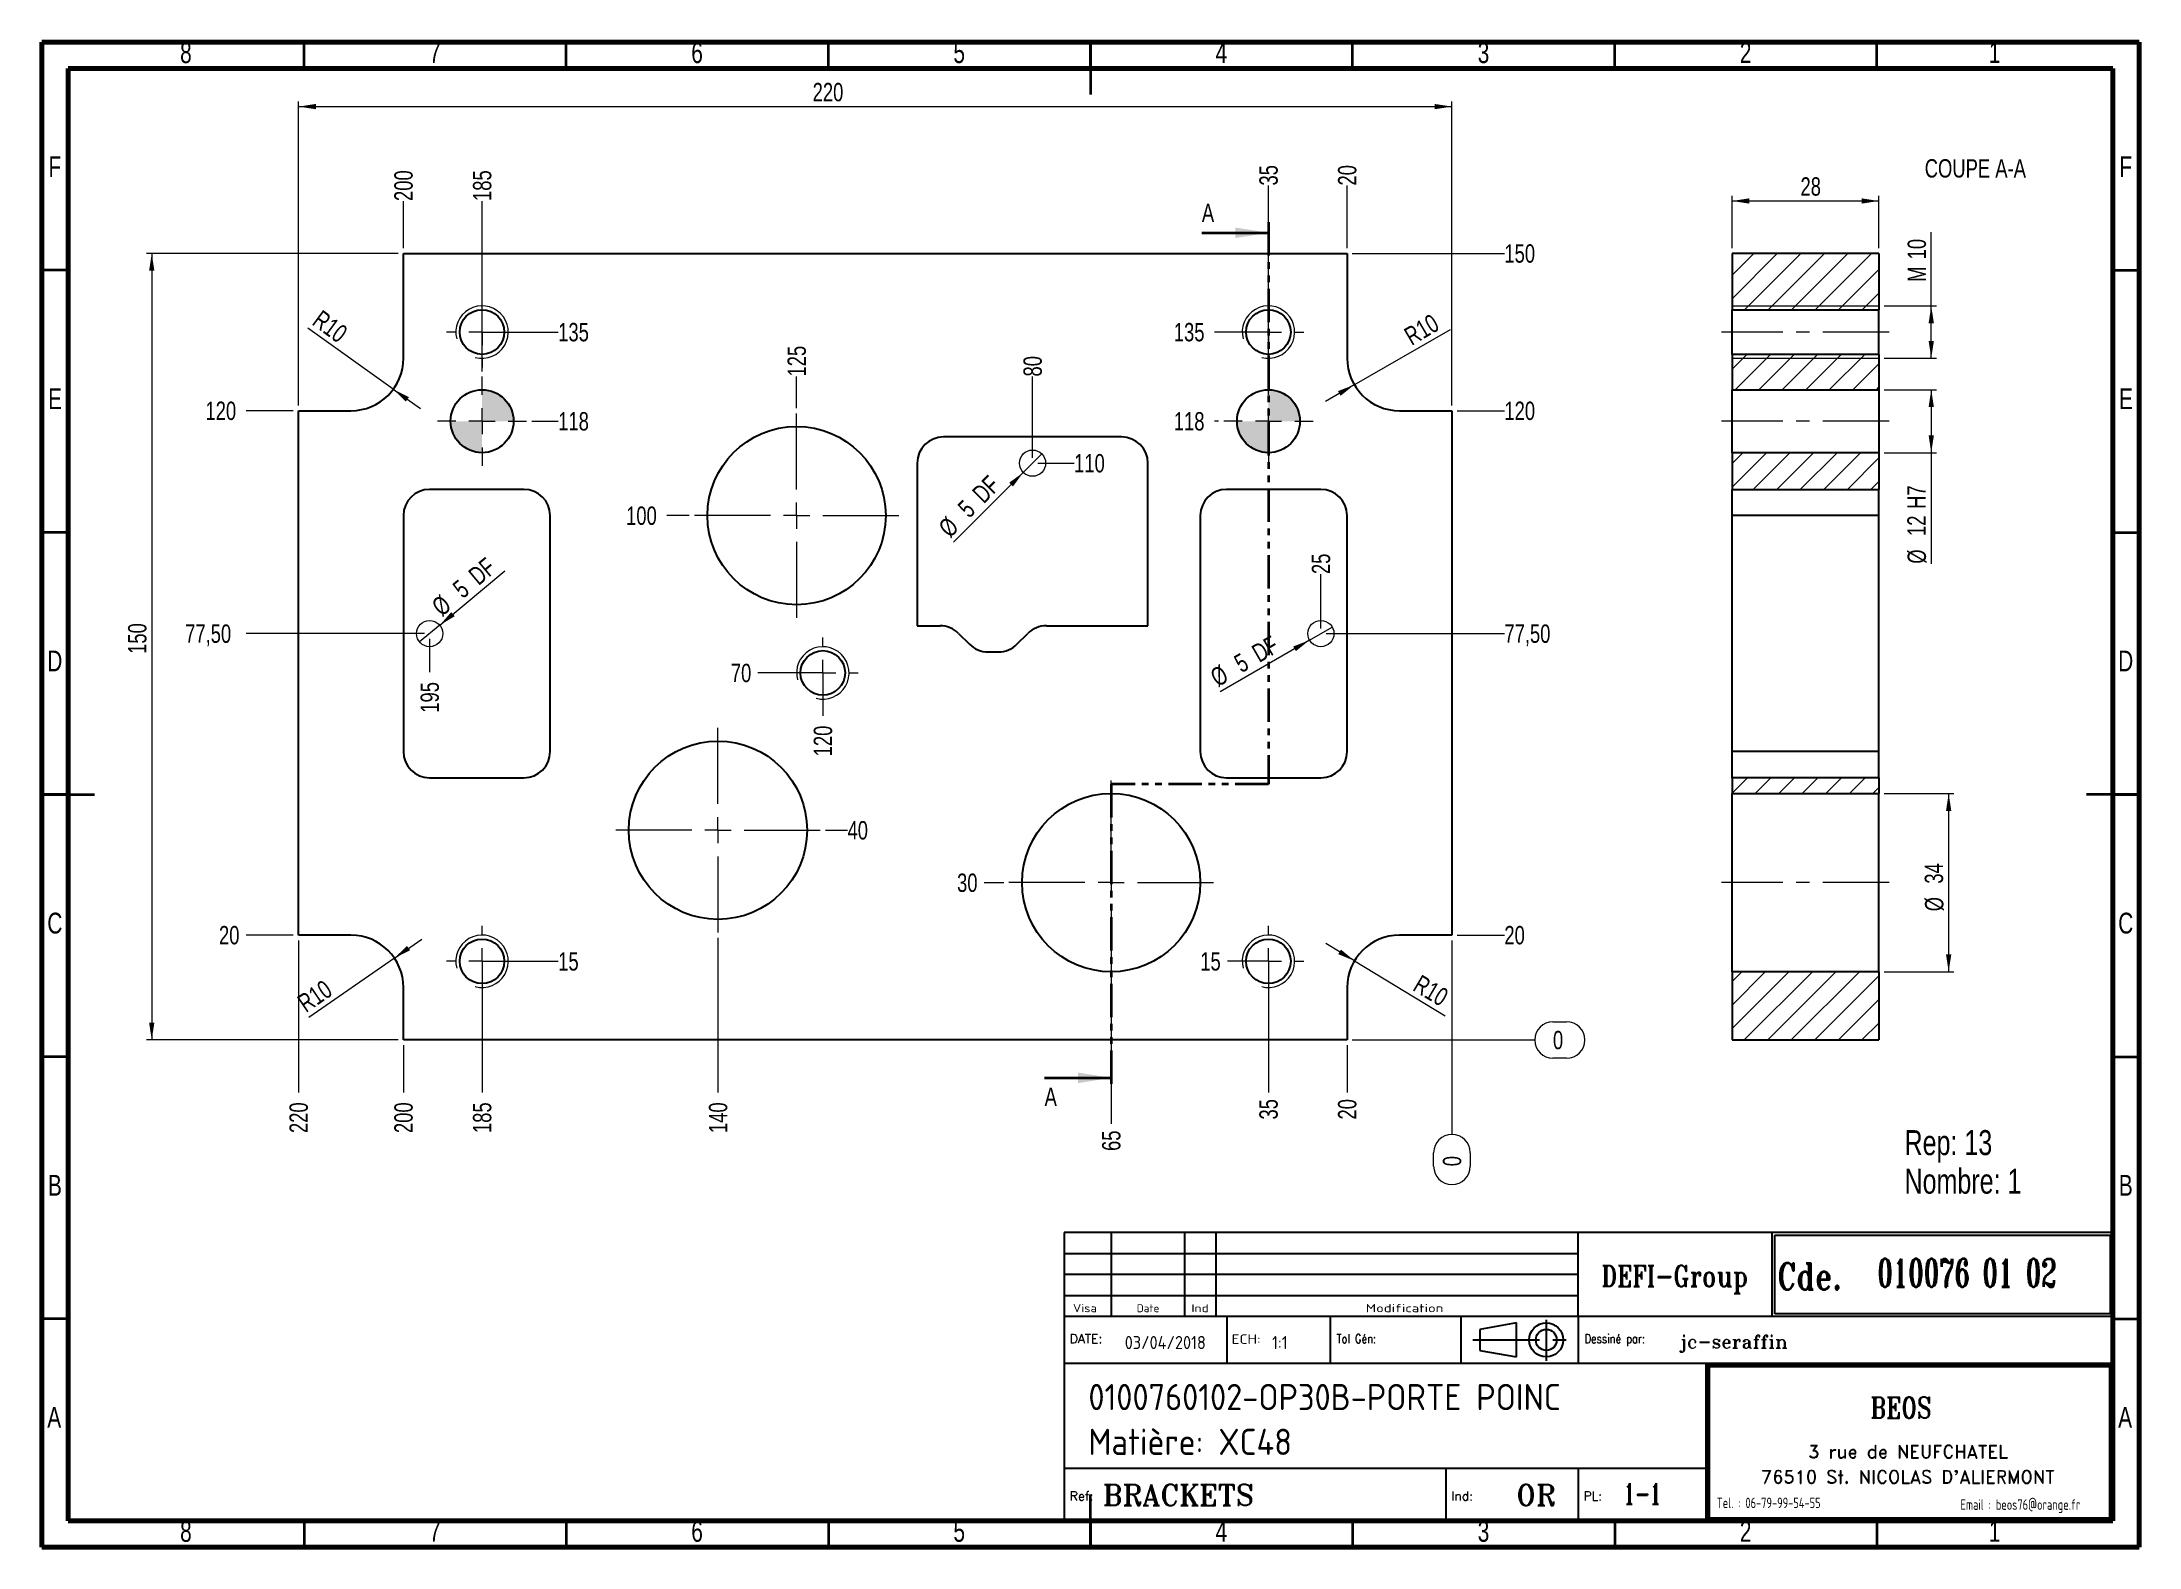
# Model space of a CAD drawing. Header units: millimetres. Extents: x 15 to 415, y 5 to 292.
import ezdxf

# ---------------------------------------------------------------- set-up
doc = ezdxf.new("R2010")
doc.units = ezdxf.units.MM
doc.linetypes.add('CENTERX2', pattern=[20.32, 12.7, -2.54, 2.54, -2.54])
doc.linetypes.add('PHANTOM', pattern=[12.7, 6.35, -1.27, 1.27, -1.27, 1.27, -1.27])
doc.layers.add('DIMENSIONS', color=176, linetype='Continuous')
doc.styles.add('SLDTEXTSTYLE0', font='TXT', dxfattribs={"width": 0.75})
doc.styles.add('SLDTEXTSTYLE1', font='ISOCP')
doc.styles.add('SLDTEXTSTYLE10', font='ISOCP', dxfattribs={"width": 1.147311})
doc.styles.add('SLDTEXTSTYLE11', font='ISOCP', dxfattribs={"width": 1.385904})
doc.styles.add('SLDTEXTSTYLE12', font='ISOCP', dxfattribs={"width": 1.246461})
doc.styles.add('SLDTEXTSTYLE13', font='ROMAND')
doc.styles.add('SLDTEXTSTYLE2', font='ROMANT', dxfattribs={"width": 0.8})
doc.styles.add('SLDTEXTSTYLE3', font='ISOCP', dxfattribs={"width": 0.8})
doc.styles.add('SLDTEXTSTYLE4', font='ROMANS', dxfattribs={"width": 0.8})
doc.styles.add('SLDTEXTSTYLE5', font='ROMANT')
doc.styles.add('SLDTEXTSTYLE6', font='ROMANS')
doc.styles.add('SLDTEXTSTYLE7', font='ROMANT', dxfattribs={"width": 0.65})
doc.styles.add('SLDTEXTSTYLE8', font='ISOCP', dxfattribs={"width": 1.446157})
doc.styles.add('SLDTEXTSTYLE9', font='ISOCP', dxfattribs={"width": 1.294402})
doc.dimstyles.new('SLDDIMSTYLE0', dxfattribs={"dimtxt": 3.5, "dimasz": 3.302, "dimexe": 0, "dimexo": 0.0625, "dimgap": 0.875, "dimtad": 0, "dimtih": 1, "dimtoh": 1, "dimdec": 0, "dimrnd": 1e-09, "dimdsep": 46, "dimtxsty": 'SLDTEXTSTYLE0', "dimblk1": 'NONE', "dimblk2": 'NONE', "dimsah": 1, "dimcen": 0.09, "dimadec": 0, "dimazin": 2, "dimtfac": 1, "dimtdec": 0, "dimtofl": 0, "dimtmove": 0, "dimatfit": 3, "dimldrblk": 'NONE', "dimfxl": 1, "dimfrac": 2, "dimtolj": 1, "dimtzin": 12, "dimarcsym": 0})
doc.dimstyles.new('SLDDIMSTYLE1', dxfattribs={"dimtxt": 3.5, "dimasz": 3.302, "dimexe": 0, "dimexo": 0.0625, "dimgap": 0.875, "dimtad": 0, "dimtih": 1, "dimtoh": 1, "dimrnd": 1e-09, "dimzin": 12, "dimdsep": 46, "dimtxsty": 'SLDTEXTSTYLE0', "dimblk1": 'NONE', "dimblk2": 'NONE', "dimsah": 1, "dimcen": 0.09, "dimadec": 0, "dimazin": 3, "dimtfac": 1, "dimtofl": 0, "dimtmove": 0, "dimatfit": 3, "dimldrblk": 'NONE', "dimfxl": 1, "dimfrac": 2, "dimtolj": 1, "dimtzin": 12, "dimarcsym": 0})
doc.dimstyles.new('SLDDIMSTYLE2', dxfattribs={"dimtxt": 3.5, "dimasz": 3.302, "dimexe": 0, "dimexo": 0.0625, "dimgap": 0.875, "dimtad": 1, "dimrnd": 1e-09, "dimzin": 12, "dimdsep": 46, "dimtxsty": 'SLDTEXTSTYLE0', "dimblk1": 'NONE', "dimsah": 1, "dimcen": 0, "dimadec": 0, "dimazin": 3, "dimtfac": 1, "dimtmove": 0, "dimatfit": 3, "dimldrblk": 'NONE', "dimfxl": 1, "dimfrac": 2, "dimtolj": 1, "dimtzin": 12, "dimarcsym": 0})
doc.dimstyles.new('SLDDIMSTYLE3', dxfattribs={"dimtxt": 3.5, "dimasz": 3.302, "dimexe": 0, "dimexo": 0.0625, "dimgap": 0.875, "dimtad": 1, "dimrnd": 1e-09, "dimzin": 12, "dimdsep": 46, "dimtxsty": 'SLDTEXTSTYLE0', "dimsah": 1, "dimcen": 0.09, "dimadec": 0, "dimazin": 3, "dimtfac": 1, "dimtofl": 0, "dimtmove": 0, "dimatfit": 3, "dimfxl": 1, "dimfrac": 2, "dimtolj": 1, "dimtzin": 12, "dimarcsym": 0})
doc.dimstyles.new('SLDDIMSTYLE4', dxfattribs={"dimtxt": 3.5, "dimasz": 3.302, "dimexe": 0, "dimexo": 0.0625, "dimgap": 0.875, "dimtad": 1, "dimrnd": 1e-09, "dimzin": 12, "dimdsep": 46, "dimtxsty": 'SLDTEXTSTYLE0', "dimsah": 1, "dimcen": 0, "dimadec": 0, "dimazin": 3, "dimtfac": 1, "dimtofl": 0, "dimtmove": 1, "dimatfit": 3, "dimfxl": 1, "dimfrac": 2, "dimtolj": 1, "dimtzin": 12, "dimarcsym": 0})

msp = doc.modelspace()

# ---------------------------------------------------------------- texts
at = {"color": 7, "linetype": 'Continuous', "lineweight": 0, "attachment_point": 2, "style": 'SLDTEXTSTYLE0'}
for s, insert, char_height in [('8', (42.46, 291.973), 3.969), ('6', (139.96, 291.973), 3.969), ('3', (289.96, 291.973), 3.969), ('2', (339.96, 291.973), 3.969), ('7', (89.96, 291.973), 3.969), ('5', (189.96, 291.973), 3.969), ('4', (239.96, 291.973), 3.969), ('1', (387.46, 291.973), 3.969), ('F', (17.458, 270.223), 3.969), ('COUPE A-A', (383.772, 269.674), 3.5), ('F', (412.458, 270.223), 3.969), ('E', (17.508, 225.973), 3.969), ('E', (412.508, 225.973), 3.969), ('D', (17.453, 175.973), 3.969), ('D', (412.453, 175.973), 3.969), ('C', (17.459, 125.973), 3.969), ('C', (412.459, 125.973), 3.969), ('B', (17.471, 75.973), 3.969), ('B', (412.471, 75.973), 3.969), ('A', (17.34, 31.723), 3.969), ('A', (412.34, 31.723), 3.969), ('8', (42.46, 9.973), 3.969), ('7', (89.96, 9.973), 3.969), ('6', (139.96, 9.973), 3.969), ('5', (189.96, 9.973), 3.969), ('4', (239.96, 9.973), 3.969), ('3', (289.96, 9.973), 3.969), ('2', (339.96, 9.973), 3.969), ('1', (387.46, 9.973), 3.969)]:
    msp.add_mtext(s, dxfattribs=dict(at, insert=insert, char_height=char_height))
at = {"color": 7, "linetype": 'Continuous', "char_height": 3.5, "attachment_point": 1, "style": 'SLDTEXTSTYLE0'}
for insert in [(236.244, 261.194), (206.244, 92.625)]:
    msp.add_mtext('A', dxfattribs=dict(at, insert=insert))
at = {"layer": 'DIMENSIONS'}
for s, insert, char_height, attachment_point, style in [('DEFI-Group', (326.42, 58.701), 4, 2, 'SLDTEXTSTYLE2'), ('Cde.', (346, 59.126), 5, 1, 'SLDTEXTSTYLE2'), ('010076 01 02', (365.082, 59.94), 5.29167, 1, 'SLDTEXTSTYLE7'), ('Visa', (211.655, 51.348), 1.5671, 1, 'SLDTEXTSTYLE12'), ('Date', (223.824, 51.283), 1.4924, 1, 'SLDTEXTSTYLE10'), ('Ind', (234.254, 51.283), 1.4924, 1, 'SLDTEXTSTYLE11'), ('Modification', (267.489, 51.348), 1.56705, 1, 'SLDTEXTSTYLE8'), ('DATE:', (211.034, 45.598), 1.7277, 1, 'SLDTEXTSTYLE6'), ('03/04/2018', (221.533, 45.253), 2.5, 1, 'SLDTEXTSTYLE1'), ('ECH:', (241.911, 45.56), 1.8141, 1, 'SLDTEXTSTYLE9'), ('1:1', (249.62, 45.24), 2.5, 1, 'SLDTEXTSTYLE1'), ('Tol Gén:', (261.952, 45.598), 1.7277, 1, 'SLDTEXTSTYLE4'), ('Dessiné par:', (309.221, 45.598), 1.72768, 1, 'SLDTEXTSTYLE4'), ('jc-seraffin', (327.355, 45.42), 2.5, 1, 'SLDTEXTSTYLE5'), ('0100760102-OP30B-PORTE POINC', (214.603, 36.107), 5, 1, 'SLDTEXTSTYLE1'), ('BEOS', (369.571, 33.595), 4, 2, 'SLDTEXTSTYLE2'), ('Matière: XC48', (214.603, 27.564), 5, 1, 'SLDTEXTSTYLE1'), ('3 rue de NEUFCHATEL', (370.909, 24.448), 2.5, 2, 'SLDTEXTSTYLE13'), ('BRACKETS', (217.337, 16.951), 4, 1, 'SLDTEXTSTYLE5'), ('OR', (296.194, 16.951), 4, 1, 'SLDTEXTSTYLE5'), ('1-1', (316.651, 17.173), 4, 1, 'SLDTEXTSTYLE7'), ("76510 St. NICOLAS D'ALIERMONT", (370.903, 19.623), 2.5, 2, 'SLDTEXTSTYLE13'), ('Ref:', (211.034, 15.598), 1.7277, 1, 'SLDTEXTSTYLE6'), ('Ind:', (283.826, 15.598), 1.7277, 1, 'SLDTEXTSTYLE6'), ('PL:', (309.034, 15.598), 1.7277, 1, 'SLDTEXTSTYLE6'), ('Tel. : 06-79-99-54-55', (344.36, 14.429), 2, 2, 'SLDTEXTSTYLE3'), ('Email : beos76@orange.fr', (392.372, 14.097), 2, 2, 'SLDTEXTSTYLE3')]:
    msp.add_mtext(s, dxfattribs=dict(at, insert=insert, char_height=char_height, attachment_point=attachment_point, style=style))

# ---------------------------------------------------------------- blocks, each defined once
blk = doc.blocks.new('SW_NOTE_0')
at = {"color": 0, "linetype": 'Continuous', "lineweight": 0, "char_height": 4.763, "attachment_point": 1, "style": 'SLDTEXTSTYLE0'}
for s, insert in [('Rep: 13', (0, 6.14)), ('Nombre: 1', (0, -1.21))]:
    blk.add_mtext(s, dxfattribs=dict(at, insert=insert))
blk = doc.blocks.new('_D')
at = {"color": 7, "linetype": 'Continuous', "lineweight": 18}
for p, q in [((303.21, 105.19), (305.8, 105.19)), ((264.94, 101.7), (299.73, 101.7)), ((305.8, 98.22), (303.21, 98.22))]:
    blk.add_line(p, q, dxfattribs=at)
for centre, start, end in [((303.21, 101.7), 90, 270), ((305.8, 101.7), 270, 90)]:
    blk.add_arc(centre, 3.49, start, end, dxfattribs=at)
at = {"color": 7, "linetype": 'Continuous', "lineweight": 18, "insert": (303.21, 103.44), "char_height": 3.5, "attachment_point": 1, "style": 'SLDTEXTSTYLE0'}
blk.add_mtext('0', dxfattribs=at)
blk = doc.blocks.new('_None')
blk = doc.blocks.new('_D_1')
at = {"color": 7, "linetype": 'Continuous', "lineweight": 18}
blk.add_line((99.94, 116.7), (113.47, 116.7), dxfattribs=at)
at = {"color": 7, "linetype": 'Continuous', "lineweight": 18, "insert": (113.47, 118.44), "char_height": 3.5, "attachment_point": 1, "style": 'SLDTEXTSTYLE0'}
blk.add_mtext('15', dxfattribs=at)
blk = doc.blocks.new('_D_2')
at = {"color": 7, "linetype": 'Continuous', "lineweight": 18}
blk.add_line((247.94, 116.7), (241.11, 116.7), dxfattribs=at)
at = {"color": 7, "linetype": 'Continuous', "lineweight": 18, "insert": (235.94, 118.44), "char_height": 3.5, "attachment_point": 1, "style": 'SLDTEXTSTYLE0'}
blk.add_mtext('15', dxfattribs=at)
blk = doc.blocks.new('_D_3')
at = {"color": 7, "linetype": 'Continuous', "lineweight": 18}
blk.add_line((284.94, 121.7), (293.94, 121.7), dxfattribs=at)
at = {"color": 7, "linetype": 'Continuous', "lineweight": 18, "insert": (293.94, 123.44), "char_height": 3.5, "attachment_point": 1, "style": 'SLDTEXTSTYLE0'}
blk.add_mtext('20', dxfattribs=at)
blk = doc.blocks.new('_D_4')
at = {"color": 7, "linetype": 'Continuous', "lineweight": 18}
blk.add_line((62.94, 121.7), (53.94, 121.7), dxfattribs=at)
at = {"color": 7, "linetype": 'Continuous', "lineweight": 18, "insert": (48.77, 123.44), "char_height": 3.5, "attachment_point": 1, "style": 'SLDTEXTSTYLE0'}
blk.add_mtext('20', dxfattribs=at)
blk = doc.blocks.new('_D_5')
at = {"color": 7, "linetype": 'Continuous', "lineweight": 18}
blk.add_line((198.44, 131.7), (194.73, 131.7), dxfattribs=at)
at = {"color": 7, "linetype": 'Continuous', "lineweight": 18, "insert": (189.55, 133.44), "char_height": 3.5, "attachment_point": 1, "style": 'SLDTEXTSTYLE0'}
blk.add_mtext('30', dxfattribs=at)
blk = doc.blocks.new('_D_6')
at = {"color": 7, "linetype": 'Continuous', "lineweight": 18}
blk.add_line((164.44, 141.7), (168.65, 141.7), dxfattribs=at)
at = {"color": 7, "linetype": 'Continuous', "lineweight": 18, "insert": (168.65, 143.44), "char_height": 3.5, "attachment_point": 1, "style": 'SLDTEXTSTYLE0'}
blk.add_mtext('40', dxfattribs=at)
blk = doc.blocks.new('_D_7')
at = {"color": 7, "linetype": 'Continuous', "lineweight": 18}
blk.add_line((162.94, 171.7), (151.57, 171.7), dxfattribs=at)
at = {"color": 7, "linetype": 'Continuous', "lineweight": 18, "insert": (146.4, 173.44), "char_height": 3.5, "attachment_point": 1, "style": 'SLDTEXTSTYLE0'}
blk.add_mtext('70', dxfattribs=at)
blk = doc.blocks.new('_D_8')
at = {"color": 7, "linetype": 'Continuous', "lineweight": 18}
blk.add_line((87.94, 179.2), (53.94, 179.2), dxfattribs=at)
at = {"color": 7, "linetype": 'Continuous', "lineweight": 18, "insert": (42.31, 180.94), "char_height": 3.5, "attachment_point": 1, "style": 'SLDTEXTSTYLE0'}
blk.add_mtext('77,50', dxfattribs=at)
blk = doc.blocks.new('_D_9')
at = {"color": 7, "linetype": 'Continuous', "lineweight": 18}
blk.add_line((259.94, 179.2), (293.94, 179.2), dxfattribs=at)
at = {"color": 7, "linetype": 'Continuous', "lineweight": 18, "insert": (293.94, 180.94), "char_height": 3.5, "attachment_point": 1, "style": 'SLDTEXTSTYLE0'}
blk.add_mtext('77,50', dxfattribs=at)
blk = doc.blocks.new('_D_10')
at = {"color": 7, "linetype": 'Continuous', "lineweight": 18}
blk.add_line((138.44, 201.7), (134.18, 201.7), dxfattribs=at)
at = {"color": 7, "linetype": 'Continuous', "lineweight": 18, "insert": (126.42, 203.44), "char_height": 3.5, "attachment_point": 1, "style": 'SLDTEXTSTYLE0'}
blk.add_mtext('100', dxfattribs=at)
blk = doc.blocks.new('_D_11')
at = {"color": 7, "linetype": 'Continuous', "lineweight": 18}
blk.add_line((204.94, 211.7), (211.87, 211.7), dxfattribs=at)
at = {"color": 7, "linetype": 'Continuous', "lineweight": 18, "insert": (211.87, 213.44), "char_height": 3.5, "attachment_point": 1, "style": 'SLDTEXTSTYLE0'}
blk.add_mtext('110', dxfattribs=at)
blk = doc.blocks.new('_D_12')
at = {"color": 7, "linetype": 'Continuous', "lineweight": 18}
blk.add_line((239.44, 219.7), (238.65, 219.7), dxfattribs=at)
at = {"color": 7, "linetype": 'Continuous', "lineweight": 18, "insert": (230.89, 221.44), "char_height": 3.5, "attachment_point": 1, "style": 'SLDTEXTSTYLE0'}
blk.add_mtext('118', dxfattribs=at)
blk = doc.blocks.new('_D_13')
at = {"color": 7, "linetype": 'Continuous', "lineweight": 18}
blk.add_line((108.44, 219.7), (113.47, 219.7), dxfattribs=at)
at = {"color": 7, "linetype": 'Continuous', "lineweight": 18, "insert": (113.47, 221.44), "char_height": 3.5, "attachment_point": 1, "style": 'SLDTEXTSTYLE0'}
blk.add_mtext('118', dxfattribs=at)
blk = doc.blocks.new('_D_14')
at = {"color": 7, "linetype": 'Continuous', "lineweight": 18}
blk.add_line((62.94, 221.7), (53.94, 221.7), dxfattribs=at)
at = {"color": 7, "linetype": 'Continuous', "lineweight": 18, "insert": (46.19, 223.44), "char_height": 3.5, "attachment_point": 1, "style": 'SLDTEXTSTYLE0'}
blk.add_mtext('120', dxfattribs=at)
blk = doc.blocks.new('_D_15')
at = {"color": 7, "linetype": 'Continuous', "lineweight": 18}
blk.add_line((284.94, 221.7), (293.94, 221.7), dxfattribs=at)
at = {"color": 7, "linetype": 'Continuous', "lineweight": 18, "insert": (293.94, 223.44), "char_height": 3.5, "attachment_point": 1, "style": 'SLDTEXTSTYLE0'}
blk.add_mtext('120', dxfattribs=at)
blk = doc.blocks.new('_D_16')
at = {"color": 7, "linetype": 'Continuous', "lineweight": 18}
blk.add_line((99.94, 236.7), (113.47, 236.7), dxfattribs=at)
at = {"color": 7, "linetype": 'Continuous', "lineweight": 18, "insert": (113.47, 238.44), "char_height": 3.5, "attachment_point": 1, "style": 'SLDTEXTSTYLE0'}
blk.add_mtext('135', dxfattribs=at)
blk = doc.blocks.new('_D_17')
at = {"color": 7, "linetype": 'Continuous', "lineweight": 18}
blk.add_line((247.94, 236.7), (238.65, 236.7), dxfattribs=at)
at = {"color": 7, "linetype": 'Continuous', "lineweight": 18, "insert": (230.89, 238.44), "char_height": 3.5, "attachment_point": 1, "style": 'SLDTEXTSTYLE0'}
blk.add_mtext('135', dxfattribs=at)
blk = doc.blocks.new('_D_18')
at = {"color": 7, "linetype": 'Continuous', "lineweight": 18}
blk.add_line((264.94, 251.7), (293.94, 251.7), dxfattribs=at)
at = {"color": 7, "linetype": 'Continuous', "lineweight": 18, "insert": (293.94, 253.44), "char_height": 3.5, "attachment_point": 1, "style": 'SLDTEXTSTYLE0'}
blk.add_mtext('150', dxfattribs=at)
blk = doc.blocks.new('_D_19')
at = {"color": 7, "linetype": 'Continuous', "lineweight": 18}
for p, q in [((283.94, 120.7), (283.94, 83.7)), ((280.45, 77.62), (280.45, 80.21)), ((287.43, 80.21), (287.43, 77.62))]:
    blk.add_line(p, q, dxfattribs=at)
for centre, start, end in [((283.94, 80.21), 0, 180), ((283.94, 77.62), 180, 0)]:
    blk.add_arc(centre, 3.49, start, end, dxfattribs=at)
at = {"color": 7, "linetype": 'Continuous', "lineweight": 18, "insert": (282.21, 77.62), "char_height": 3.5, "attachment_point": 1, "rotation": 90, "style": 'SLDTEXTSTYLE0'}
blk.add_mtext('0', dxfattribs=at)
blk = doc.blocks.new('_D_20')
at = {"color": 7, "linetype": 'Continuous', "lineweight": 18}
blk.add_line((263.94, 100.7), (263.94, 91.7), dxfattribs=at)
at = {"color": 7, "linetype": 'Continuous', "lineweight": 18, "insert": (262.21, 86.53), "char_height": 3.5, "attachment_point": 1, "rotation": 90, "style": 'SLDTEXTSTYLE0'}
blk.add_mtext('20', dxfattribs=at)
blk = doc.blocks.new('_D_21')
at = {"color": 7, "linetype": 'Continuous', "lineweight": 18}
blk.add_line((263.94, 252.7), (263.94, 264.65), dxfattribs=at)
at = {"color": 7, "linetype": 'Continuous', "lineweight": 18, "insert": (262.21, 264.65), "char_height": 3.5, "attachment_point": 1, "rotation": 90, "style": 'SLDTEXTSTYLE0'}
blk.add_mtext('20', dxfattribs=at)
blk = doc.blocks.new('_D_22')
at = {"color": 7, "linetype": 'Continuous', "lineweight": 18}
blk.add_line((258.94, 180.2), (258.94, 190.55), dxfattribs=at)
at = {"color": 7, "linetype": 'Continuous', "lineweight": 18, "insert": (257.21, 190.55), "char_height": 3.5, "attachment_point": 1, "rotation": 90, "style": 'SLDTEXTSTYLE0'}
blk.add_mtext('25', dxfattribs=at)
blk = doc.blocks.new('_D_23')
at = {"color": 7, "linetype": 'Continuous', "lineweight": 18}
blk.add_line((248.94, 229.2), (248.94, 264.65), dxfattribs=at)
at = {"color": 7, "linetype": 'Continuous', "lineweight": 18, "insert": (247.21, 264.65), "char_height": 3.5, "attachment_point": 1, "rotation": 90, "style": 'SLDTEXTSTYLE0'}
blk.add_mtext('35', dxfattribs=at)
blk = doc.blocks.new('_D_24')
at = {"color": 7, "linetype": 'Continuous', "lineweight": 18}
blk.add_line((248.94, 115.7), (248.94, 91.7), dxfattribs=at)
at = {"color": 7, "linetype": 'Continuous', "lineweight": 18, "insert": (247.21, 86.53), "char_height": 3.5, "attachment_point": 1, "rotation": 90, "style": 'SLDTEXTSTYLE0'}
blk.add_mtext('35', dxfattribs=at)
blk = doc.blocks.new('_D_25')
at = {"color": 7, "linetype": 'Continuous', "lineweight": 18}
blk.add_line((218.94, 111.2), (218.94, 85.7), dxfattribs=at)
at = {"color": 7, "linetype": 'Continuous', "lineweight": 18, "insert": (217.21, 80.53), "char_height": 3.5, "attachment_point": 1, "rotation": 90, "style": 'SLDTEXTSTYLE0'}
blk.add_mtext('65', dxfattribs=at)
blk = doc.blocks.new('_D_26')
at = {"color": 7, "linetype": 'Continuous', "lineweight": 18}
blk.add_line((203.94, 212.7), (203.94, 228.23), dxfattribs=at)
at = {"color": 7, "linetype": 'Continuous', "lineweight": 18, "insert": (202.21, 228.23), "char_height": 3.5, "attachment_point": 1, "rotation": 90, "style": 'SLDTEXTSTYLE0'}
blk.add_mtext('80', dxfattribs=at)
blk = doc.blocks.new('_D_27')
at = {"color": 7, "linetype": 'Continuous', "lineweight": 18}
blk.add_line((163.94, 170.7), (163.94, 163.55), dxfattribs=at)
at = {"color": 7, "linetype": 'Continuous', "lineweight": 18, "insert": (162.21, 155.79), "char_height": 3.5, "attachment_point": 1, "rotation": 90, "style": 'SLDTEXTSTYLE0'}
blk.add_mtext('120', dxfattribs=at)
blk = doc.blocks.new('_D_28')
at = {"color": 7, "linetype": 'Continuous', "lineweight": 18}
blk.add_line((158.94, 222.2), (158.94, 228.23), dxfattribs=at)
at = {"color": 7, "linetype": 'Continuous', "lineweight": 18, "insert": (157.21, 228.23), "char_height": 3.5, "attachment_point": 1, "rotation": 90, "style": 'SLDTEXTSTYLE0'}
blk.add_mtext('125', dxfattribs=at)
blk = doc.blocks.new('_D_29')
at = {"color": 7, "linetype": 'Continuous', "lineweight": 18}
blk.add_line((143.94, 121.2), (143.94, 91.7), dxfattribs=at)
at = {"color": 7, "linetype": 'Continuous', "lineweight": 18, "insert": (142.21, 83.95), "char_height": 3.5, "attachment_point": 1, "rotation": 90, "style": 'SLDTEXTSTYLE0'}
blk.add_mtext('140', dxfattribs=at)
blk = doc.blocks.new('_D_30')
at = {"color": 7, "linetype": 'Continuous', "lineweight": 18}
blk.add_line((98.94, 229.2), (98.94, 261.7), dxfattribs=at)
at = {"color": 7, "linetype": 'Continuous', "lineweight": 18, "insert": (97.21, 261.7), "char_height": 3.5, "attachment_point": 1, "rotation": 90, "style": 'SLDTEXTSTYLE0'}
blk.add_mtext('185', dxfattribs=at)
blk = doc.blocks.new('_D_31')
at = {"color": 7, "linetype": 'Continuous', "lineweight": 18}
blk.add_line((98.94, 115.7), (98.94, 91.7), dxfattribs=at)
at = {"color": 7, "linetype": 'Continuous', "lineweight": 18, "insert": (97.21, 83.95), "char_height": 3.5, "attachment_point": 1, "rotation": 90, "style": 'SLDTEXTSTYLE0'}
blk.add_mtext('185', dxfattribs=at)
blk = doc.blocks.new('_D_32')
at = {"color": 7, "linetype": 'Continuous', "lineweight": 18}
blk.add_line((88.94, 178.2), (88.94, 171.87), dxfattribs=at)
at = {"color": 7, "linetype": 'Continuous', "lineweight": 18, "insert": (87.21, 164.11), "char_height": 3.5, "attachment_point": 1, "rotation": 90, "style": 'SLDTEXTSTYLE0'}
blk.add_mtext('195', dxfattribs=at)
blk = doc.blocks.new('_D_33')
at = {"color": 7, "linetype": 'Continuous', "lineweight": 18}
blk.add_line((83.94, 252.7), (83.94, 261.7), dxfattribs=at)
at = {"color": 7, "linetype": 'Continuous', "lineweight": 18, "insert": (82.21, 261.7), "char_height": 3.5, "attachment_point": 1, "rotation": 90, "style": 'SLDTEXTSTYLE0'}
blk.add_mtext('200', dxfattribs=at)
blk = doc.blocks.new('_D_34')
at = {"color": 7, "linetype": 'Continuous', "lineweight": 18}
blk.add_line((83.94, 100.7), (83.94, 91.7), dxfattribs=at)
at = {"color": 7, "linetype": 'Continuous', "lineweight": 18, "insert": (82.21, 83.95), "char_height": 3.5, "attachment_point": 1, "rotation": 90, "style": 'SLDTEXTSTYLE0'}
blk.add_mtext('200', dxfattribs=at)
blk = doc.blocks.new('_D_35')
at = {"color": 7, "linetype": 'Continuous', "lineweight": 18}
blk.add_line((63.94, 120.7), (63.94, 91.7), dxfattribs=at)
at = {"color": 7, "linetype": 'Continuous', "lineweight": 18, "insert": (62.21, 83.95), "char_height": 3.5, "attachment_point": 1, "rotation": 90, "style": 'SLDTEXTSTYLE0'}
blk.add_mtext('220', dxfattribs=at)
blk = doc.blocks.new('_D_36')
at = {"color": 7, "linetype": 'Continuous', "lineweight": 18}
for q in [(103.3, 191.14), (87.02, 177.61)]:
    blk.add_line((90.87, 180.8), q, dxfattribs=at)
blk.add_solid([(90.87, 180.8), (93.73, 182.52), (93.08, 183.31)], dxfattribs=at)
at = {"color": 7, "linetype": 'Continuous', "lineweight": 18, "char_height": 3.5, "attachment_point": 1, "rotation": 39.7431, "style": 'SLDTEXTSTYLE0'}
for s, insert in [('DF', (96.04, 190.94)), ('5', (93.04, 188.45)), ('%%c', (89.02, 185.03))]:
    blk.add_mtext(s, dxfattribs=dict(at, insert=insert))
blk = doc.blocks.new('_D_37')
at = {"color": 7, "linetype": 'Continuous', "lineweight": 18}
for q in [(205.71, 213.47), (188.87, 196.63)]:
    blk.add_line((202.18, 209.94), q, dxfattribs=at)
blk.add_solid([(202.18, 209.94), (199.48, 207.96), (200.2, 207.24)], dxfattribs=at)
at = {"color": 7, "linetype": 'Continuous', "lineweight": 18, "char_height": 3.5, "attachment_point": 1, "rotation": 45, "style": 'SLDTEXTSTYLE0'}
for s, insert in [('DF', (192.17, 206.31)), ('5', (189.41, 203.55)), ('%%c', (185.72, 199.78))]:
    blk.add_mtext(s, dxfattribs=dict(at, insert=insert))
blk = doc.blocks.new('_D_38')
at = {"color": 7, "linetype": 'Continuous', "lineweight": 18}
for q in [(261.11, 180.45), (239.73, 168.11)]:
    blk.add_line((256.78, 177.95), q, dxfattribs=at)
blk.add_solid([(256.78, 177.95), (253.67, 176.74), (254.17, 175.86)], dxfattribs=at)
at = {"color": 7, "linetype": 'Continuous', "lineweight": 18, "char_height": 3.5, "attachment_point": 1, "rotation": 30, "style": 'SLDTEXTSTYLE0'}
for s, insert in [('DF', (245.42, 176.61)), ('%%c', (237.5, 171.98)), ('5', (242.04, 174.66))]:
    blk.add_mtext(s, dxfattribs=dict(at, insert=insert))
blk = doc.blocks.new('_D_39')
at = {"color": 7, "linetype": 'Continuous', "lineweight": 18}
for p, q in [((63.94, 222.7), (63.94, 280.7)), ((283.94, 222.7), (283.94, 280.7)), ((63.94, 279.7), (283.94, 279.7))]:
    blk.add_line(p, q, dxfattribs=at)
for points in [[(63.94, 279.7), (67.25, 279.2), (67.25, 280.21)], [(283.94, 279.7), (280.64, 280.21), (280.64, 279.2)]]:
    blk.add_solid(points, dxfattribs=at)
at = {"color": 7, "linetype": 'Continuous', "lineweight": 18, "insert": (162, 284.22), "char_height": 3.5, "attachment_point": 1, "style": 'SLDTEXTSTYLE0'}
blk.add_mtext('220', dxfattribs=at)
blk = doc.blocks.new('_D_40')
at = {"color": 7, "linetype": 'Continuous', "lineweight": 18}
for p, q in [((82.94, 251.7), (34.94, 251.7)), ((35.94, 251.7), (35.94, 101.7)), ((82.94, 101.7), (34.94, 101.7))]:
    blk.add_line(p, q, dxfattribs=at)
for points in [[(35.94, 251.7), (35.44, 248.4), (36.45, 248.4)], [(35.94, 101.7), (36.45, 105.01), (35.44, 105.01)]]:
    blk.add_solid(points, dxfattribs=at)
at = {"color": 7, "linetype": 'Continuous', "lineweight": 18, "insert": (31.43, 175.33), "char_height": 3.5, "attachment_point": 1, "rotation": 90, "style": 'SLDTEXTSTYLE0'}
blk.add_mtext('150', dxfattribs=at)
blk = doc.blocks.new('_D_41')
at = {"color": 7, "linetype": 'Continuous', "lineweight": 18}
for q in [(65.73, 237.45), (87.18, 222.1)]:
    blk.add_line((82.01, 225.8), q, dxfattribs=at)
blk.add_solid([(82.01, 225.8), (84.4, 223.46), (84.99, 224.29)], dxfattribs=at)
at = {"color": 7, "linetype": 'Continuous', "lineweight": 18, "insert": (68.4, 241.09), "char_height": 3.5, "attachment_point": 1, "rotation": 323.7832, "style": 'SLDTEXTSTYLE0'}
blk.add_mtext('R10', dxfattribs=at)
blk = doc.blocks.new('_D_42')
at = {"color": 7, "linetype": 'Continuous', "lineweight": 18}
for q in [(283.67, 237.22), (259.82, 223.47)]:
    blk.add_line((265.32, 226.64), q, dxfattribs=at)
blk.add_solid([(265.32, 226.64), (262.2, 225.44), (262.71, 224.56)], dxfattribs=at)
at = {"color": 7, "linetype": 'Continuous', "lineweight": 18, "insert": (274.48, 237.06), "char_height": 3.5, "attachment_point": 1, "rotation": 30.3995, "style": 'SLDTEXTSTYLE0'}
blk.add_mtext('R10', dxfattribs=at)
blk = doc.blocks.new('_D_43')
at = {"color": 7, "linetype": 'Continuous', "lineweight": 18}
for q in [(259.9, 120.08), (282.63, 106.32)]:
    blk.add_line((265.34, 116.8), q, dxfattribs=at)
blk.add_solid([(265.34, 116.8), (262.78, 118.94), (262.25, 118.07)], dxfattribs=at)
at = {"color": 7, "linetype": 'Continuous', "lineweight": 18, "insert": (278.04, 114.28), "char_height": 3.5, "attachment_point": 1, "rotation": 329.3981, "style": 'SLDTEXTSTYLE0'}
blk.add_mtext('R10', dxfattribs=at)
blk = doc.blocks.new('_D_44')
at = {"color": 7, "linetype": 'Continuous', "lineweight": 18}
for q in [(87.43, 120.95), (65.93, 105.98)]:
    blk.add_line((82.22, 117.32), q, dxfattribs=at)
blk.add_solid([(82.22, 117.32), (85.22, 118.8), (84.63, 119.63)], dxfattribs=at)
at = {"color": 7, "linetype": 'Continuous', "lineweight": 18, "insert": (63.39, 109.71), "char_height": 3.5, "attachment_point": 1, "rotation": 34.1919, "style": 'SLDTEXTSTYLE0'}
blk.add_mtext('R10', dxfattribs=at)
blk = doc.blocks.new('SW_CENTERMARKSYMBOL_0')
at = {"color": 0, "linetype": 'Continuous', "lineweight": 0}
for p, q in [((0, 5), (0, 6.75)), ((-5, 0), (-6.75, 0)), ((0, 0), (-2.5, 0)), ((0, 0), (0, 2.5)), ((0, 0), (0, -2.5)), ((0, 0), (2.5, 0)), ((5, 0), (6.75, 0)), ((0, -5), (0, -6.75))]:
    blk.add_line(p, q, dxfattribs=at)
blk = doc.blocks.new('SW_CENTERMARKSYMBOL_1')
at = {"color": 0, "linetype": 'Continuous', "lineweight": 0}
for p, q in [((0, 5), (0, 6.75)), ((-5, 0), (-6.75, 0)), ((0, 0), (-2.5, 0)), ((0, 0), (0, 2.5)), ((0, 0), (0, -2.5)), ((0, 0), (2.5, 0)), ((5, 0), (6.75, 0)), ((0, -5), (0, -6.75))]:
    blk.add_line(p, q, dxfattribs=at)
blk = doc.blocks.new('SW_CENTERMARKSYMBOL_2')
at = {"color": 0, "linetype": 'Continuous', "lineweight": 0}
for p, q in [((0, 5), (0, 6.75)), ((-5, 0), (-6.75, 0)), ((0, 0), (-2.5, 0)), ((0, 0), (0, 2.5)), ((0, 0), (0, -2.5)), ((0, 0), (2.5, 0)), ((5, 0), (6.75, 0)), ((0, -5), (0, -6.75))]:
    blk.add_line(p, q, dxfattribs=at)
blk = doc.blocks.new('SW_CENTERMARKSYMBOL_3')
at = {"color": 0, "linetype": 'Continuous', "lineweight": 0}
for p, q in [((0, 5), (0, 6.75)), ((-5, 0), (-6.75, 0)), ((0, 0), (-2.5, 0)), ((0, 0), (0, 2.5)), ((0, 0), (0, -2.5)), ((0, 0), (2.5, 0)), ((5, 0), (6.75, 0)), ((0, -5), (0, -6.75))]:
    blk.add_line(p, q, dxfattribs=at)
blk = doc.blocks.new('SW_CENTERMARKSYMBOL_4')
at = {"color": 0, "linetype": 'Continuous', "lineweight": 0}
for p, q in [((0, 5), (0, 6.75)), ((-5, 0), (-6.75, 0)), ((0, 0), (-2.5, 0)), ((0, 0), (0, 2.5)), ((0, 0), (0, -2.5)), ((0, 0), (2.5, 0)), ((5, 0), (6.75, 0)), ((0, -5), (0, -6.75))]:
    blk.add_line(p, q, dxfattribs=at)
blk = doc.blocks.new('SW_CENTERMARKSYMBOL_5')
at = {"color": 0, "linetype": 'Continuous', "lineweight": 0}
for p, q in [((0, 5), (0, 8.5)), ((-5, 0), (-8.5, 0)), ((0, 0), (-2.5, 0)), ((0, 0), (0, 2.5)), ((0, 0), (0, -2.5)), ((0, 0), (2.5, 0)), ((5, 0), (8.5, 0)), ((0, -5), (0, -8.5))]:
    blk.add_line(p, q, dxfattribs=at)
blk = doc.blocks.new('SW_CENTERMARKSYMBOL_6')
at = {"color": 0, "linetype": 'Continuous', "lineweight": 0}
for p, q in [((0, 5), (0, 8.5)), ((-5, 0), (-8.5, 0)), ((0, 0), (-2.5, 0)), ((0, 0), (0, 2.5)), ((0, 0), (0, -2.5)), ((0, 0), (2.5, 0)), ((5, 0), (8.5, 0)), ((0, -5), (0, -8.5))]:
    blk.add_line(p, q, dxfattribs=at)
blk = doc.blocks.new('SW_CENTERMARKSYMBOL_7')
at = {"color": 0, "linetype": 'Continuous', "lineweight": 0}
for p, q in [((0, 5), (0, 19.5)), ((-5, 0), (-19.5, 0)), ((0, 0), (-2.5, 0)), ((0, 0), (0, 2.5)), ((0, 0), (0, -2.5)), ((0, 0), (2.5, 0)), ((5, 0), (19.5, 0)), ((0, -5), (0, -19.5))]:
    blk.add_line(p, q, dxfattribs=at)
blk = doc.blocks.new('SW_CENTERMARKSYMBOL_8')
at = {"color": 0, "linetype": 'Continuous', "lineweight": 0}
for p, q in [((0, 5), (0, 19.5)), ((-5, 0), (-19.5, 0)), ((0, 0), (-2.5, 0)), ((0, 0), (0, 2.5)), ((0, 0), (0, -2.5)), ((0, 0), (2.5, 0)), ((5, 0), (19.5, 0)), ((0, -5), (0, -19.5))]:
    blk.add_line(p, q, dxfattribs=at)
blk = doc.blocks.new('SW_CENTERMARKSYMBOL_9')
at = {"color": 0, "linetype": 'Continuous', "lineweight": 0}
for p, q in [((0, 5), (0, 19.5)), ((-5, 0), (-19.5, 0)), ((0, 0), (-2.5, 0)), ((0, 0), (0, 2.5)), ((0, 0), (0, -2.5)), ((0, 0), (2.5, 0)), ((5, 0), (19.5, 0)), ((0, -5), (0, -19.5))]:
    blk.add_line(p, q, dxfattribs=at)
blk = doc.blocks.new('SW_DOWELSYMBOL_0')
at = {"linetype": 'Continuous', "lineweight": 0}
h = blk.add_hatch(color=0, dxfattribs=at)
edge = h.paths.add_edge_path(flags=0)
edge.add_arc((0, 0), 6, 0, 90)
edge.add_line((0, 6), (0, 0))
edge.add_line((0, 0), (6, 0))
h = blk.add_hatch(color=0, dxfattribs=at)
edge = h.paths.add_edge_path(flags=0)
edge.add_arc((0, 0), 6, 180, 270)
edge.add_line((0, -6), (0, 0))
edge.add_line((0, 0), (-6, 0))
at = {"color": 0, "linetype": 'Continuous', "lineweight": 0}
blk.add_circle((0, 0), 6, dxfattribs=at)
blk = doc.blocks.new('SW_DOWELSYMBOL_1')
at = {"linetype": 'Continuous', "lineweight": 0}
h = blk.add_hatch(color=0, dxfattribs=at)
edge = h.paths.add_edge_path(flags=0)
edge.add_arc((0, 0), 6, 0, 90)
edge.add_line((0, 6), (0, 0))
edge.add_line((0, 0), (6, 0))
h = blk.add_hatch(color=0, dxfattribs=at)
edge = h.paths.add_edge_path(flags=0)
edge.add_arc((0, 0), 6, 180, 270)
edge.add_line((0, -6), (0, 0))
edge.add_line((0, 0), (-6, 0))
at = {"color": 0, "linetype": 'Continuous', "lineweight": 0}
blk.add_circle((0, 0), 6, dxfattribs=at)
blk = doc.blocks.new('_D_45')
at = {"color": 7, "linetype": 'Continuous', "lineweight": 18}
for p, q in [((366.36, 225.7), (376.36, 225.7)), ((375.36, 225.7), (375.36, 213.7)), ((366.36, 213.7), (376.36, 213.7)), ((375.36, 213.7), (375.36, 192.53))]:
    blk.add_line(p, q, dxfattribs=at)
for points in [[(375.36, 225.7), (374.86, 222.4), (375.87, 222.4)], [(375.36, 213.7), (375.87, 217.01), (374.86, 217.01)]]:
    blk.add_solid(points, dxfattribs=at)
at = {"color": 7, "linetype": 'Continuous', "lineweight": 18, "char_height": 3.5, "attachment_point": 1, "rotation": 90, "style": 'SLDTEXTSTYLE0'}
for s, insert in [('H7', (370.8, 202.98)), ('12', (370.8, 197.81)), ('%%c', (370.85, 192.53))]:
    blk.add_mtext(s, dxfattribs=dict(at, insert=insert))
blk = doc.blocks.new('_D_46')
at = {"color": 7, "linetype": 'Continuous', "lineweight": 18}
for p, q in [((375.36, 241.7), (375.36, 255.74)), ((366.36, 241.7), (376.36, 241.7)), ((375.36, 231.7), (375.36, 241.7)), ((366.36, 231.7), (376.36, 231.7))]:
    blk.add_line(p, q, dxfattribs=at)
for points in [[(375.36, 241.7), (374.86, 238.4), (375.87, 238.4)], [(375.36, 231.7), (375.87, 235.01), (374.86, 235.01)]]:
    blk.add_solid(points, dxfattribs=at)
at = {"color": 7, "linetype": 'Continuous', "lineweight": 18, "char_height": 3.5, "attachment_point": 1, "rotation": 90, "style": 'SLDTEXTSTYLE0'}
for s, insert in [('10', (370.85, 250.57)), ('M', (370.85, 246.28))]:
    blk.add_mtext(s, dxfattribs=dict(at, insert=insert))
blk = doc.blocks.new('_D_47')
at = {"color": 7, "linetype": 'Continuous', "lineweight": 18}
for p, q in [((337.36, 252.7), (337.36, 262.7)), ((365.36, 261.7), (337.36, 261.7)), ((365.36, 252.7), (365.36, 262.7))]:
    blk.add_line(p, q, dxfattribs=at)
for points in [[(337.36, 261.7), (340.67, 261.2), (340.67, 262.21)], [(365.36, 261.7), (362.06, 262.21), (362.06, 261.2)]]:
    blk.add_solid(points, dxfattribs=at)
at = {"color": 7, "linetype": 'Continuous', "lineweight": 18, "insert": (350.42, 266.22), "char_height": 3.5, "attachment_point": 1, "style": 'SLDTEXTSTYLE0'}
blk.add_mtext('28', dxfattribs=at)
blk = doc.blocks.new('_D_48')
at = {"color": 7, "linetype": 'Continuous', "lineweight": 18}
for p, q in [((366.36, 148.7), (379.68, 148.7)), ((378.68, 148.7), (378.68, 114.7)), ((366.36, 114.7), (379.68, 114.7))]:
    blk.add_line(p, q, dxfattribs=at)
for points in [[(378.68, 148.7), (378.18, 145.4), (379.19, 145.4)], [(378.68, 114.7), (379.19, 118.01), (378.18, 118.01)]]:
    blk.add_solid(points, dxfattribs=at)
at = {"color": 7, "linetype": 'Continuous', "lineweight": 18, "char_height": 3.5, "attachment_point": 1, "rotation": 90, "style": 'SLDTEXTSTYLE0'}
for s, insert in [('34', (374.12, 131.51)), ('%%c', (374.17, 126.24))]:
    blk.add_mtext(s, dxfattribs=dict(at, insert=insert))

# ---------------------------------------------------------------- dimensions: what is measured, and where the dimension line sits
at = {"color": 7, "linetype": 'Continuous', "lineweight": 18}
for base, p1, p2, picture, middle in [((283.944, 279.705), (63.944, 221.705), (283.944, 221.705), '_D_39', (165.879, 279.705)), ((337.364, 261.705), (365.364, 251.705), (337.364, 251.705), '_D_47', (353.001, 261.705))]:
    dim = msp.add_linear_dim(base=base, p1=p1, p2=p2, dimstyle='SLDDIMSTYLE3', dxfattribs=at)
    dim.commit()
    dim.dimension.update_dxf_attribs({"geometry": picture, "text_midpoint": middle, "dimtype": 160})
for feature_location, offset, dtype, origin, dimstyle, picture, middle in [((83.944, 251.705), (0, 10), 1, (283.944, 121.705), 'SLDDIMSTYLE1', '_D_33', (83.944, 265.584)), ((98.944, 228.205), (0, 33.5), 1, (283.944, 121.705), 'SLDDIMSTYLE1', '_D_30', (98.944, 265.584)), ((248.944, 228.205), (0, 36.445), 1, (283.944, 121.705), 'SLDDIMSTYLE1', '_D_23', (248.944, 267.236)), ((263.944, 251.705), (0, 12.945), 1, (283.944, 121.705), 'SLDDIMSTYLE1', '_D_21', (263.944, 267.236)), ((263.944, 251.705), (30, 0), 0, (263.944, 101.705), 'SLDDIMSTYLE1', '_D_18', (297.823, 251.705)), ((98.944, 236.705), (14.531, 0), 0, (263.944, 101.705), 'SLDDIMSTYLE1', '_D_16', (117.354, 236.705)), ((158.944, 221.205), (0, 7.029), 1, (283.944, 121.705), 'SLDDIMSTYLE1', '_D_28', (158.944, 232.114)), ((248.944, 236.705), (-10.291, 0), 0, (263.944, 101.705), 'SLDDIMSTYLE1', '_D_17', (234.774, 236.705)), ((203.944, 211.705), (0, 16.529), 1, (283.944, 121.705), 'SLDDIMSTYLE1', '_D_26', (203.944, 230.82)), ((63.944, 221.705), (-10, 0), 0, (263.944, 101.705), 'SLDDIMSTYLE1', '_D_14', (50.065, 221.705)), ((107.444, 219.705), (6.031, 0), 0, (263.944, 101.705), 'SLDDIMSTYLE1', '_D_13', (117.354, 219.705)), ((240.444, 219.705), (-1.791, 0), 0, (263.944, 101.705), 'SLDDIMSTYLE1', '_D_12', (234.774, 219.705)), ((283.944, 221.705), (10, 0), 0, (263.944, 101.705), 'SLDDIMSTYLE1', '_D_15', (297.823, 221.705)), ((203.944, 211.705), (7.923, 0), 0, (263.944, 101.705), 'SLDDIMSTYLE1', '_D_11', (215.746, 211.705)), ((139.444, 201.705), (-5.264, 0), 0, (263.944, 101.705), 'SLDDIMSTYLE1', '_D_10', (130.301, 201.705)), ((258.944, 179.205), (0, 11.344), 1, (283.944, 121.705), 'SLDDIMSTYLE1', '_D_22', (258.944, 193.135)), ((88.944, 179.205), (-35, 0), 0, (263.944, 101.705), 'SLDDIMSTYLE1', '_D_8', (48.125, 179.205)), ((258.944, 179.205), (35, 0), 0, (263.944, 101.705), 'SLDDIMSTYLE1', '_D_9', (299.763, 179.205)), ((88.944, 179.205), (0, -7.332), 1, (283.944, 121.705), 'SLDDIMSTYLE1', '_D_32', (88.944, 167.993)), ((163.944, 171.705), (-12.376, 0), 0, (263.944, 101.705), 'SLDDIMSTYLE1', '_D_7', (148.982, 171.705)), ((163.944, 171.705), (0, -8.157), 1, (283.944, 121.705), 'SLDDIMSTYLE1', '_D_27', (163.944, 159.669)), ((163.444, 141.705), (5.202, 0), 0, (263.944, 101.705), 'SLDDIMSTYLE1', '_D_6', (171.231, 141.705)), ((199.444, 131.705), (-4.717, 0), 0, (263.944, 101.705), 'SLDDIMSTYLE1', '_D_5', (192.141, 131.705)), ((63.944, 121.705), (-10, 0), 0, (263.944, 101.705), 'SLDDIMSTYLE1', '_D_4', (51.358, 121.705)), ((63.944, 121.705), (0, -30), 1, (283.944, 121.705), 'SLDDIMSTYLE1', '_D_35', (63.944, 87.826)), ((83.944, 101.705), (0, -10), 1, (283.944, 121.705), 'SLDDIMSTYLE1', '_D_34', (83.944, 87.826)), ((98.944, 116.705), (0, -25), 1, (283.944, 121.705), 'SLDDIMSTYLE1', '_D_31', (98.944, 87.826)), ((143.944, 122.205), (0, -30.5), 1, (283.944, 121.705), 'SLDDIMSTYLE1', '_D_29', (143.944, 87.826)), ((218.944, 112.205), (0, -26.5), 1, (283.944, 121.705), 'SLDDIMSTYLE1', '_D_25', (218.944, 83.119)), ((248.944, 116.705), (0, -25), 1, (283.944, 121.705), 'SLDDIMSTYLE1', '_D_24', (248.944, 89.119)), ((263.944, 101.705), (0, -10), 1, (283.944, 121.705), 'SLDDIMSTYLE1', '_D_20', (263.944, 89.119)), ((283.944, 121.705), (10, 0), 0, (263.944, 101.705), 'SLDDIMSTYLE1', '_D_3', (296.53, 121.705)), ((283.943856918, 121.70495441), (0, -38.006517942), 1, (283.943856918, 121.70495441), 'SLDDIMSTYLE0', '_D_19', (283.943856918, 78.916318565)), ((98.944, 116.705), (14.531, 0), 0, (263.944, 101.705), 'SLDDIMSTYLE1', '_D_1', (116.061, 116.705)), ((248.944, 116.705), (-7.829, 0), 0, (263.944, 101.705), 'SLDDIMSTYLE1', '_D_2', (238.529, 116.705)), ((263.943856918, 101.70495441), (35.781941591, 0), 0, (263.943856918, 101.70495441), 'SLDDIMSTYLE0', '_D', (304.507916412, 101.70495441))]:
    dim = msp.add_ordinate_dim(feature_location=feature_location, offset=offset, dtype=dtype, origin=origin, dimstyle=dimstyle, dxfattribs=at)
    dim.commit()
    dim.dimension.update_dxf_attribs({"geometry": picture, "text_midpoint": middle})
for base, p1, p2, text, picture, middle in [((375.364, 241.705), (365.364, 231.705), (365.364, 241.705), 'M', '_D_46', (375.364, 251.014)), ((375.364, 213.705), (365.364, 225.705), (365.364, 213.705), '%%c<>H7', '_D_45', (375.364, 200.642)), ((378.684, 114.705), (365.364, 148.705), (365.364, 114.705), '%%c<>', '_D_48', (378.684, 131.46))]:
    dim = msp.add_linear_dim(base=base, p1=p1, p2=p2, angle=90, text=text, dimstyle='SLDDIMSTYLE3', dxfattribs=at)
    dim.commit()
    dim.dimension.update_dxf_attribs({"geometry": picture, "text_midpoint": middle, "dimtype": 160})
dim = msp.add_linear_dim(base=(35.944, 101.705), p1=(83.944, 251.705), p2=(83.944, 101.705), angle=90, dimstyle='SLDDIMSTYLE3', dxfattribs=at)
dim.commit()
dim.dimension.update_dxf_attribs({"geometry": '_D_40', "text_midpoint": (35.944, 179.205), "dimtype": 160})
for center, mpoint, picture, middle in [((73.944, 231.705), (82.012, 225.797), '_D_41', (68.671, 235.567)), ((273.944, 231.705), (265.319, 226.645), '_D_42', (280.526, 235.567)), ((73.944, 111.705), (82.215, 117.325), '_D_44', (68.671, 108.122)), ((273.944, 111.705), (265.337, 116.796), '_D_43', (279.733, 108.281))]:
    dim = msp.add_radius_dim(center=center, mpoint=mpoint, dimstyle='SLDDIMSTYLE4', dxfattribs=at)
    dim.commit()
    dim.dimension.update_dxf_attribs({"geometry": picture, "text_midpoint": middle, "dimtype": 164})
for p1, p2, picture, middle in [((205.712, 213.473), (202.176, 209.937), '_D_37', (193.944, 201.705)), ((87.022, 177.607), (90.866, 180.803), '_D_36', (97.829, 186.593)), ((261.109, 180.455), (256.779, 177.955), '_D_38', (245.953, 171.705))]:
    dim = msp.add_diameter_dim_2p(p1=p1, p2=p2, text='<> DF', dimstyle='SLDDIMSTYLE2', dxfattribs=at)
    dim.commit()
    dim.dimension.update_dxf_attribs({"geometry": picture, "text_midpoint": middle, "dimtype": 163})

# ---------------------------------------------------------------- hatches: boundary and pattern name
at = {"linetype": 'Continuous', "lineweight": 18}
h = msp.add_hatch(dxfattribs=at)
h.set_pattern_fill('ANSI31', style=0)
h.paths.add_polyline_path([(365.364, 240.955), (365.364, 251.705), (337.364, 251.705), (337.364, 240.955)], flags=0)
h = msp.add_hatch(dxfattribs=at)
h.set_pattern_fill('ANSI31', style=0)
h.paths.add_polyline_path([(365.364, 225.705), (365.364, 232.455), (337.364, 232.455), (337.364, 225.705)], flags=0)
h = msp.add_hatch(dxfattribs=at)
h.set_pattern_fill('ANSI31', style=0)
h.paths.add_polyline_path([(337.364, 213.705), (337.364, 206.705), (365.364, 206.705), (365.364, 213.705)], flags=0)
h = msp.add_hatch(dxfattribs=at)
h.set_pattern_fill('ANSI31', style=0)
h.paths.add_polyline_path([(365.364, 148.705), (365.364, 151.705), (337.364, 151.705), (337.364, 148.705)], flags=0)
h = msp.add_hatch(dxfattribs=at)
h.set_pattern_fill('ANSI31', style=0)
h.paths.add_polyline_path([(337.364, 114.705), (337.364, 101.705), (365.364, 101.705), (365.364, 114.705)], flags=0)

# ---------------------------------------------------------------- linework, layer by layer
at = {"color": 7, "linetype": 'Continuous', "lineweight": 70}
for p, q in [((15, 5), (15, 292)), ((15, 292), (415, 292)), ((415, 292), (415, 5)), ((20, 10), (20, 287)), ((20, 287), (410, 287)), ((410, 287), (410, 10)), ((410, 10), (20, 10)), ((415, 5), (15, 5))]:
    msp.add_line(p, q, dxfattribs=at)
at = {"color": 7, "linetype": 'Continuous', "lineweight": 35}
for p, q in [((65, 287), (65, 292)), ((115, 287), (115, 292)), ((165, 287), (165, 292)), ((215, 292), (215, 282)), ((215, 287), (215, 292)), ((265, 287), (265, 292)), ((315, 287), (315, 292)), ((365, 287), (365, 292)), ((236.244, 255.636), (248.944, 255.636)), ((20, 248.5), (15, 248.5)), ((410, 248.5), (415, 248.5)), ((20, 198.5), (15, 198.5)), ((410, 198.5), (415, 198.5)), ((15, 148.5), (25, 148.5)), ((20, 148.5), (15, 148.5)), ((415, 148.5), (405, 148.5)), ((410, 148.5), (415, 148.5)), ((20, 98.5), (15, 98.5)), ((410, 98.5), (415, 98.5)), ((206.244, 94.476), (218.944, 94.476)), ((20, 48.5), (15, 48.5)), ((410, 48.5), (415, 48.5)), ((215, 5), (215, 15)), ((65, 10), (65, 5)), ((115, 10), (115, 5)), ((165, 10), (165, 5)), ((215, 10), (215, 5)), ((265, 10), (265, 5)), ((315, 10), (315, 5)), ((365, 10), (365, 5))]:
    msp.add_line(p, q, dxfattribs=at)
at = {"color": 7, "linetype": 'PHANTOM', "lineweight": 35}
for p, q in [((248.944, 257.636), (248.944, 150.495)), ((248.944, 150.495), (218.944, 150.495)), ((218.944, 150.495), (218.944, 92.476))]:
    msp.add_line(p, q, dxfattribs=at)
at = {"color": 7, "linetype": 'Continuous', "lineweight": 25}
for p, q in [((83.944, 231.705), (83.944, 251.705)), ((83.944, 251.705), (263.944, 251.705)), ((263.944, 251.705), (263.944, 231.705)), ((337.364, 251.705), (337.364, 240.955)), ((365.364, 251.705), (337.364, 251.705)), ((365.364, 251.705), (365.364, 240.955)), ((337.364, 240.955), (365.364, 240.955)), ((337.364, 232.455), (337.364, 240.955)), ((365.364, 232.455), (365.364, 240.955)), ((365.364, 232.455), (337.364, 232.455)), ((337.364, 232.455), (337.364, 225.705)), ((365.364, 232.455), (365.364, 225.705)), ((337.364, 225.705), (365.364, 225.705)), ((337.364, 213.705), (337.364, 225.705)), ((365.364, 225.705), (365.364, 213.705)), ((63.944, 221.705), (73.944, 221.705)), ((63.944, 121.705), (63.944, 221.705)), ((273.944, 221.705), (283.944, 221.705)), ((283.944, 221.705), (283.944, 121.705)), ((220.944, 216.705), (186.944, 216.705)), ((365.364, 213.705), (337.364, 213.705)), ((337.364, 213.705), (337.364, 206.705)), ((365.364, 213.705), (365.364, 206.705)), ((181.944, 211.705), (181.944, 180.705)), ((225.944, 180.705), (225.944, 211.705)), ((106.944, 206.705), (88.944, 206.705)), ((258.944, 206.705), (240.944, 206.705)), ((337.364, 206.705), (365.364, 206.705)), ((337.364, 201.705), (337.364, 206.705)), ((365.364, 201.705), (365.364, 206.705)), ((83.944, 201.705), (83.944, 156.705)), ((111.944, 156.705), (111.944, 201.705)), ((235.944, 201.705), (235.944, 156.705)), ((263.944, 156.705), (263.944, 201.705)), ((365.364, 201.705), (337.364, 201.705)), ((337.364, 156.705), (337.364, 201.705)), ((365.364, 156.705), (365.364, 201.705)), ((181.944, 180.705), (186.302, 180.705)), ((206.586, 180.705), (225.944, 180.705)), ((189.837, 179.24), (191.908, 177.169)), ((200.979, 177.169), (203.05, 179.24)), ((195.444, 175.705), (197.444, 175.705)), ((365.364, 156.705), (337.364, 156.705)), ((337.364, 151.705), (337.364, 156.705)), ((365.364, 151.705), (365.364, 156.705)), ((88.944, 151.705), (106.944, 151.705)), ((240.944, 151.705), (258.944, 151.705)), ((365.364, 151.705), (337.364, 151.705)), ((337.364, 151.705), (337.364, 148.705)), ((337.364, 148.705), (365.364, 148.705)), ((337.364, 114.705), (337.364, 148.705)), ((365.364, 151.705), (365.364, 148.705)), ((365.364, 114.705), (365.364, 148.705)), ((73.944, 121.705), (63.944, 121.705)), ((283.944, 121.705), (273.944, 121.705)), ((365.364, 114.705), (337.364, 114.705)), ((337.364, 114.705), (337.364, 101.705)), ((365.364, 114.705), (365.364, 101.705)), ((83.944, 101.705), (83.944, 111.705)), ((263.944, 111.705), (263.944, 101.705)), ((263.944, 101.705), (83.944, 101.705)), ((337.364, 101.705), (365.364, 101.705))]:
    msp.add_line(p, q, dxfattribs=at)
at = {"color": 7, "linetype": 'Continuous', "lineweight": 18}
for p, q in [((337.364, 241.705), (365.364, 241.705)), ((337.364, 231.705), (365.364, 231.705))]:
    msp.add_line(p, q, dxfattribs=at)
at = {"color": 7, "linetype": 'CENTERX2', "lineweight": 18}
for p, q in [((367.364, 236.705), (335.364, 236.705)), ((367.364, 219.705), (335.364, 219.705)), ((367.364, 131.705), (335.364, 131.705))]:
    msp.add_line(p, q, dxfattribs=at)
at = {"color": 7, "linetype": 'Continuous', "lineweight": 25}
for centre, radius in [((98.944, 236.705), 4.25), ((248.944, 236.705), 4.25), ((98.944, 219.705), 6), ((248.944, 219.705), 6), ((158.944, 201.705), 17), ((163.944, 171.705), 4.25), ((143.944, 141.705), 17), ((218.944, 131.705), 17), ((98.944, 116.705), 4.25), ((248.944, 116.705), 4.25)]:
    msp.add_circle(centre, radius, dxfattribs=at)
at = {"color": 7, "linetype": 'Continuous', "lineweight": 18}
for centre in [(203.944, 211.705), (88.944, 179.205), (258.944, 179.205)]:
    msp.add_circle(centre, 2.5, dxfattribs=at)
for centre in [(98.944, 236.705), (248.944, 236.705), (163.944, 171.705), (98.944, 116.705), (248.944, 116.705)]:
    msp.add_arc(centre, 5, 255, 195, dxfattribs=at)
at = {"color": 7, "linetype": 'Continuous', "lineweight": 25}
for centre, radius, start, end in [((73.944, 231.705), 10, 270, 0), ((273.944, 231.705), 10, 180, 270), ((186.944, 211.705), 5, 90, 180), ((220.944, 211.705), 5, 0, 90), ((88.944, 201.705), 5, 90, 180), ((106.944, 201.705), 5, 0, 90), ((240.944, 201.705), 5, 90, 180), ((258.944, 201.705), 5, 0, 90), ((186.302, 175.705), 5, 45, 90), ((206.586, 175.705), 5, 90, 135), ((195.444, 180.705), 5, 225, 270), ((197.444, 180.705), 5, 270, 315), ((88.944, 156.705), 5, 180, 270), ((106.944, 156.705), 5, 270, 0), ((240.944, 156.705), 5, 180, 270), ((258.944, 156.705), 5, 270, 0), ((73.944, 111.705), 10, 0, 90), ((273.944, 111.705), 10, 90, 180)]:
    msp.add_arc(centre, radius, start, end, dxfattribs=at)
at = {"color": 7, "linetype": 'Continuous', "lineweight": 35}
for points in [[(248.944, 255.636), (242.594, 256.652), (242.594, 254.62)], [(218.944, 94.476), (212.594, 95.492), (212.594, 93.46)]]:
    msp.add_solid(points, dxfattribs=at)
at = {"layer": 'DIMENSIONS', "color": 3}
for p, q in [((308, 65), (210, 65)), ((219, 49), (219, 65)), ((233, 49), (233, 65)), ((239, 49), (239, 65)), ((210, 61), (308, 61)), ((308, 57), (210, 57)), ((210, 53), (308, 53))]:
    msp.add_line(p, q, dxfattribs=at)
at = {"layer": 'DIMENSIONS', "color": 6}
for p, q in [((210, 65), (210, 10)), ((410, 10), (410, 65)), ((410, 40), (332.384, 40)), ((332.384, 40), (332.384, 10)), ((409.8, 39.8), (332.584, 39.8)), ((332.584, 39.8), (332.584, 10.2)), ((409.6, 39.6), (332.784, 39.6)), ((332.784, 39.6), (332.784, 10.4)), ((409.4, 39.4), (332.984, 39.4)), ((332.984, 39.4), (332.984, 10.6)), ((409.4, 10.6), (409.4, 39.4)), ((409.6, 10.4), (409.6, 39.6)), ((409.8, 10.2), (409.8, 39.8)), ((210, 10), (410, 10)), ((332.584, 10.2), (409.8, 10.2)), ((332.784, 10.4), (409.6, 10.4)), ((332.984, 10.6), (409.4, 10.6))]:
    msp.add_line(p, q, dxfattribs=at)
at = {"layer": 'DIMENSIONS', "color": 1}
for p, q in [((410, 65), (308, 65)), ((308, 49), (308, 65)), ((345, 49), (345, 65)), ((345.5, 49.5), (345.5, 64.5)), ((345.5, 64.5), (409.5, 64.5)), ((409.5, 64.5), (409.5, 49.5)), ((210, 49), (410, 49)), ((241, 49), (241, 40)), ((260.731, 49), (260.731, 40)), ((285.62, 49), (285.62, 40)), ((308, 49), (308, 40)), ((409.5, 49.5), (345.5, 49.5)), ((332.384, 40), (210, 40)), ((332.384, 20), (210, 20)), ((282.792, 20), (282.792, 10)), ((308, 20), (308, 10))]:
    msp.add_line(p, q, dxfattribs=at)
at = {"layer": 'DIMENSIONS'}
for p, q in [((345.5, 49.5), (345.5, 64.5)), ((345.5, 64.5), (409.5, 64.5)), ((409.5, 64.5), (409.5, 49.5)), ((409.5, 49.5), (345.5, 49.5))]:
    msp.add_line(p, q, dxfattribs=at)
at = {"layer": 'DIMENSIONS', "color": 3, "linetype": 'CENTERX2'}
for p, q in [((301.934, 48.348), (301.934, 40.513)), ((287.946, 44.5), (306.201, 44.5))]:
    msp.add_line(p, q, dxfattribs=at)
at = {"layer": 'DIMENSIONS', "color": 7}
for p, q in [((296.244, 47.75), (289.244, 46.5)), ((289.244, 46.5), (289.244, 42.5)), ((296.244, 41.25), (296.244, 47.75)), ((289.244, 42.5), (296.244, 41.25))]:
    msp.add_line(p, q, dxfattribs=at)
for radius in [3.25, 2]:
    msp.add_circle((301.934, 44.5), radius, dxfattribs=at)

# ---------------------------------------------------------------- block references
at = {"color": 7, "linetype": 'Continuous', "lineweight": 0}
for name, p in [('SW_CENTERMARKSYMBOL_4', (98.944, 236.705)), ('SW_CENTERMARKSYMBOL_3', (248.944, 236.705)), ('SW_CENTERMARKSYMBOL_6', (98.944, 219.705)), ('SW_CENTERMARKSYMBOL_5', (248.944, 219.705)), ('SW_DOWELSYMBOL_1', (98.944, 219.705)), ('SW_DOWELSYMBOL_0', (248.944, 219.705)), ('SW_CENTERMARKSYMBOL_9', (158.944, 201.705)), ('SW_CENTERMARKSYMBOL_0', (163.944, 171.705)), ('SW_CENTERMARKSYMBOL_8', (143.944, 141.705)), ('SW_CENTERMARKSYMBOL_7', (218.944, 131.705)), ('SW_CENTERMARKSYMBOL_1', (98.944, 116.705)), ('SW_CENTERMARKSYMBOL_2', (248.944, 116.705)), ('SW_NOTE_0', (370.266, 78.369))]:
    msp.add_blockref(name, p, dxfattribs=at)

msp.set_redraw_order([(e.dxf.handle, doc.entitydb.next_handle()) for e in msp.query("TEXT MTEXT ATTDEF DIMENSION ARC_DIMENSION")])  # texts and dimensions are drawn at this point

doc.saveas('drawing.dxf')
